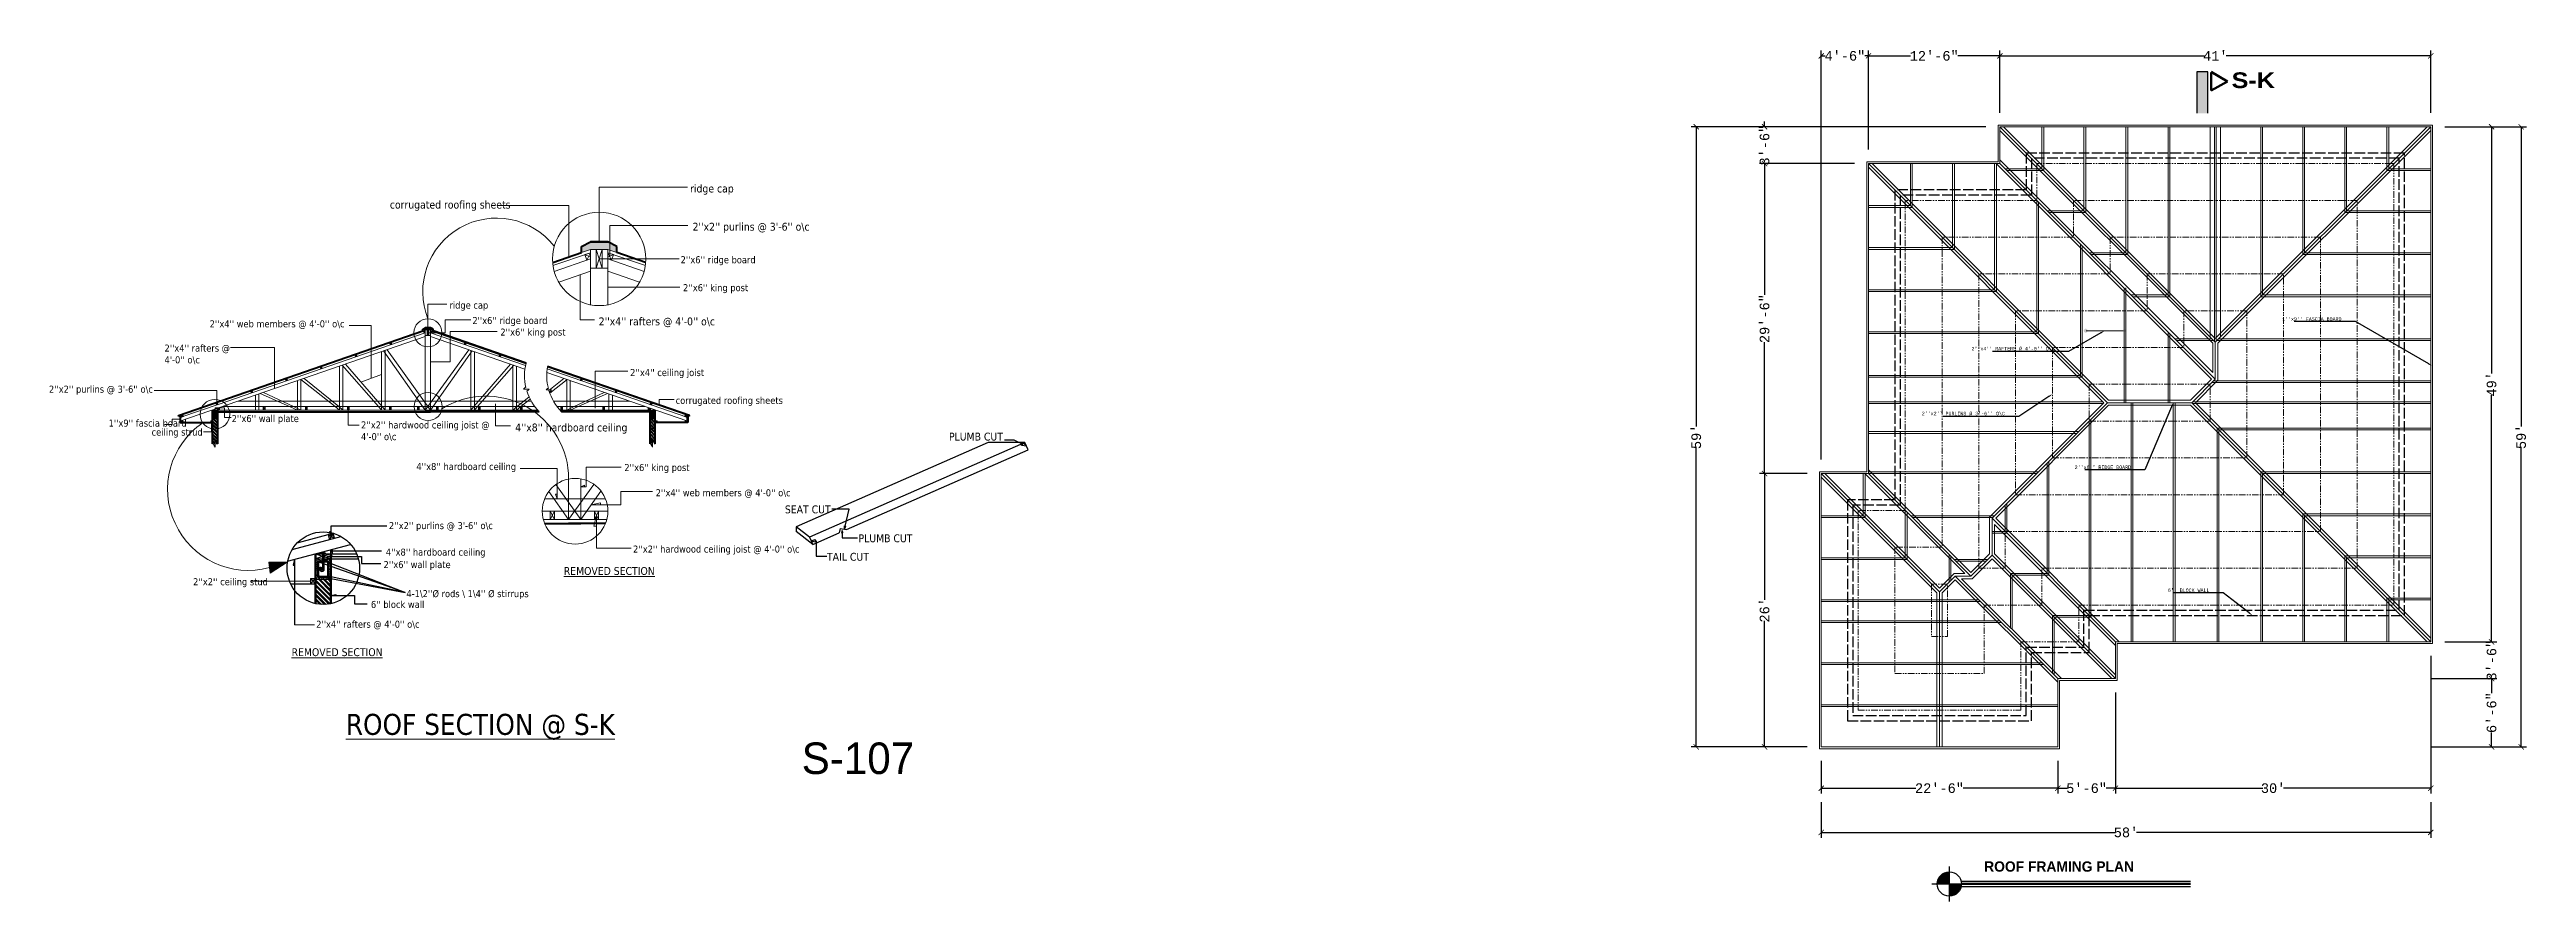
# Model space of a CAD drawing. Header units: inches. Extents: x 8351 to 42256, y 21052 to 33437.
# Drawn here: x 20090 to 22919, y 23666 to 24639 of the extents above; entities that cross this region are included whole.
import ezdxf
from ezdxf import colors
from ezdxf.entities.mleader import LeaderData, LeaderLine
from ezdxf.math import Vec2, Vec3

# ---------------------------------------------------------------- set-up
doc = ezdxf.new("R2010")
doc.units = ezdxf.units.IN
doc.header["$MEASUREMENT"] = 0
doc.linetypes.add('ACAD_ISO02W100', pattern=[15, 12, -3])
doc.linetypes.add('PHANTOM2', pattern=[1.25, 0.625, -0.125, 0.125, -0.125, 0.125, -0.125])
for name, color, linetype in [('2', 42, 'Continuous'), ('A-ANNO-WALL', 7, 'Continuous'), ('A-CLUM-DIM', 250, 'Continuous')]:
    doc.layers.add(name, color=color, linetype=linetype)
for name, color, linetype, lineweight in [('A-DIM', 7, 'Continuous', 25), ('A-PURLINS', 17, 'PHANTOM2', 9), ('A-RAFTERS', 8, 'Continuous', 9), ('A-ROOF-PATT', 7, 'Continuous', 9), ('A-TEXT', 7, 'Continuous', 25)]:
    doc.layers.add(name, color=color, linetype=linetype, lineweight=lineweight)
doc.styles.add('Dr Joe DSc DD', font='tahoma.ttf')
doc.styles.add('GENERATED_STYLE_2', font='')
doc.styles.get("Standard").update_dxf_attribs({"font": 'consolab.ttf', "height": 11})
doc.styles.add('Tahoma', font='tahoma.ttf')
doc.styles.get('GENERATED_STYLE_2').set_extended_font_data('Papyrus', bold=True)
doc.dimstyles.get("Standard").update_dxf_attribs({"dimtxt": 11, "dimasz": 6, "dimexe": 6, "dimexo": 16, "dimgap": 0.09, "dimtad": 0, "dimdec": 0, "dimzin": 0, "dimdsep": 46, "dimlunit": 4, "dimtxsty": 'Standard', "dimblk": 'ARCHTICK', "dimcen": 0.09, "dimclrd": 256, "dimclre": 256, "dimclrt": 256, "dimadec": 0, "dimazin": 0, "dimtfac": 1, "dimtdec": 0, "dimtix": 1, "dimtofl": 0, "dimtmove": 0, "dimatfit": 2, "dimldrblk": 'ARCHTICK', "dimfxl": 1, "dimtolj": 1, "dimtzin": 0, "dimlwd": -1, "dimlwe": -1, "dimarcsym": 0})

msp = doc.modelspace()

# ---------------------------------------------------------------- texts
at = {"lineweight": 0, "attachment_point": 1, "style": 'Tahoma'}
for s, width, insert, char_height in [('ridge cap', 81.295, (20821.7, 24484.4), 9), ("2''x2'' purlins @ 3'-6'' o\\\\c", 153.296, (20824.5, 24440.8), 9), ("2''x6'' ridge board ", 173.784, (20810.8, 24402.6), 8), ("2''x6'' king post", 166.413, (20813.6, 24370.7), 8), ("2''x4'' web members @ 4'-0'' o\\\\c", 169.162, (20273, 24329.4), 8), ('ridge cap', 51.223, (20546.9, 24350.7), 8), ("2''x6'' ridge board ", 127.057, (20573.1, 24333.2), 8), ("2''x4'' rafters @ 4'-0'' o\\\\c", 156.663, (20717.3, 24332.7), 9), ("2''x4'' rafters @ 4'-0'' o\\\\c", 79.855, (20221.5, 24301.7), 8), ("2''x6'' king post", 92.278, (20605, 24320), 8), ("2''x4'' ceiling joist", 84.472, (20753.2, 24273.8), 8), ("2''x2'' purlins @ 3'-6'' o\\\\c", 153.296, (20089.5, 24254.8), 8), ('corrugated roofing sheets', 156.765, (20805.2, 24242), 8), ("1''x9'' fascia board ", 86.497, (20157.7, 24216.1), 8), ("2''x6'' wall plate", 91.697, (20298.2, 24221.3), 8), ("2''x2'' hardwood ceiling joist @ 4'-0'' o\\\\c", 169.198, (20445.9, 24214), 8), ('ceiling strud', 112.308, (20206.7, 24205.8), 8), (" 4''x8'' hardboard ceiling ", 181.814, (20618.6, 24211.6), 9), ('PLUMB CUT ', 72.973, (21117.3, 24201.2), 9), (" 4''x8'' hardboard ceiling ", 119.748, (20506.1, 24166.5), 8), ("2''x6'' king post", 105.636, (20746.6, 24165.4), 8), ("2''x4'' web members @ 4'-0'' o\\\\c", 161.994, (20782.4, 24136.6), 8), ("2''x2'' purlins @ 3'-6'' o\\\\c", 168.308, (20477.7, 24099.1), 8), ('SEAT CUT ', 78.025, (20929.9, 24118.1), 9), ("2''x2'' hardwood ceiling joist @ 4'-0'' o\\\\c", 194.178, (20756.5, 24072.3), 8), ('PLUMB CUT ', 94.342, (21014, 24085.1), 9), ("2''x6'' wall plate ", 132.502, (20471.6, 24054.6), 8), (" 4''x8'' hardboard ceiling ", 119.748, (20471.2, 24068.8), 8), ('TAIL CUT', 70.31, (20978, 24064), 9), ("2''x2'' ceiling stud", 112.308, (20254.1, 24035), 8), ("4-1\\\\2''%%C rods \\\\ 1\\\\4'' %%C stirrups", 179.108, (20497.7, 24021.4), 8), ("2''x4'' rafters @ 4'-0'' o\\\\c", 125.726, (20394.7, 23986.5), 8), ("6'' block wall", 78.573, (20457.2, 24009.1), 8), ('{\\LROOF SECTION @ S-K}', 566.826, (20428.5, 23880.2), 24)]:
    msp.add_mtext_dynamic_manual_height_columns(s, width=width, gutter_width=1, heights=[0], dxfattribs=dict(at, insert=insert, char_height=char_height))
at = {"lineweight": 0, "char_height": 9, "attachment_point": 1}
for s, width, insert in [('{\\fTahoma|b0|i0|c0|p34;corrugated roofing sheets}', 231.125, (20478.8, 24466)), ('{\\fTahoma|b0|i0|c0|p34;\\LREMOVED SECTION}', 160.542, (20677.4, 24047.8)), ('{\\fTahoma|b0|i0|c0|p34;\\LREMOVED SECTION}', 160.542, (20366.6, 23955.1))]:
    msp.add_mtext_dynamic_manual_height_columns(s, width=width, gutter_width=1, heights=[0], dxfattribs=dict(at, insert=insert))
at = {"layer": '2', "color": 7, "insert": (20949.1, 23847.5), "char_height": 36, "attachment_point": 1, "style": 'Dr Joe DSc DD'}
msp.add_mtext_dynamic_manual_height_columns('{\\fAlgerian|b0|i0|c0|p82;S-107}', width=197.673, gutter_width=1, heights=[0], dxfattribs=at)
at = {"layer": 'A-CLUM-DIM', "insert": (22582, 24612.5), "char_height": 18, "attachment_point": 1}
msp.add_mtext_dynamic_manual_height_columns('{\\fArial Black|b0|i0|c0|p34;\\C7;S-K}', width=83.78, gutter_width=60, heights=[0], dxfattribs=at)
at = {"layer": 'A-DIM'}
for s, p in [('3\'-6"', (22884.3, 23918.1)), ('6\'-6"', (22884.3, 23858.3))]:
    msp.add_text(s, height=11, rotation=90, dxfattribs=at).set_placement(p)
at = {"layer": 'A-DIM', "char_height": 11, "attachment_point": 5, "rotation": 90}
for s, insert in [("\\A1;49'", (22878.9, 24256.4)), ("\\A1;59'", (22912.7, 24196.4))]:
    msp.add_mtext(s, dxfattribs=dict(at, insert=insert))
at = {"layer": 'A-DIM', "char_height": 11, "attachment_point": 5}
for s, insert in [("\\A1;30'", (22629.4, 23795.3)), ("\\A1;58'", (22461.4, 23744.8))]:
    msp.add_mtext(s, dxfattribs=dict(at, insert=insert))
at = {"layer": 'A-TEXT', "color": 7, "linetype": 'Continuous', "lineweight": 13, "insert": (22385, 23711.8), "char_height": 11.811, "attachment_point": 2, "style": 'GENERATED_STYLE_2'}
msp.add_mtext_dynamic_manual_height_columns('ROOF FRAMING PLAN', width=300.592, gutter_width=90, heights=[0], dxfattribs=at)

# ---------------------------------------------------------------- blocks, each defined once
blk = doc.blocks.new('_ArchTick')
at = {"color": 0, "linetype": 'ByBlock', "const_width": 0.15}
blk.add_lwpolyline([(-0.5, -0.5), (0.5, 0.5)], dxfattribs=at)
blk = doc.blocks.new('*D702')
at = {"layer": 'A-DIM', "transparency": 16777216}
for p, q in [((22113.4, 23826.4), (22113.4, 23789.3)), ((22383.4, 23826.4), (22383.4, 23789.3)), ((22113.4, 23795.3), (22221.4, 23795.3)), ((22383.4, 23795.3), (22275.5, 23795.3))]:
    blk.add_line(p, q, dxfattribs=at)
at = {"layer": 'Defpoints', "color": 0, "transparency": 16777216}
for p in [(22113.4, 23842.4), (22383.4, 23842.4), (22383.4, 23795.3)]:
    blk.add_point(p, dxfattribs=at)
at = {"layer": 'A-DIM', "transparency": 16777216, "xscale": 6, "yscale": 6, "zscale": 6, "rotation": 180}
blk.add_blockref('_ArchTick', (22113.4, 23795.3), dxfattribs=at)
at = {"layer": 'A-DIM', "transparency": 16777216, "xscale": 6, "yscale": 6, "zscale": 6}
blk.add_blockref('_ArchTick', (22383.4, 23795.3), dxfattribs=at)
at = {"layer": 'A-DIM', "transparency": 16777216, "insert": (22248.4, 23795.3), "char_height": 11, "attachment_point": 5}
blk.add_mtext('\\A1;22\'-6"', dxfattribs=at)
blk = doc.blocks.new('*D703')
at = {"layer": 'A-DIM', "transparency": 16777216}
for p, q in [((22449.4, 23904.4), (22449.4, 23789.3)), ((22383.4, 23826.4), (22383.4, 23789.3)), ((22383.4, 23795.3), (22394.2, 23795.3)), ((22449.4, 23795.3), (22438.6, 23795.3))]:
    blk.add_line(p, q, dxfattribs=at)
at = {"layer": 'Defpoints', "color": 0, "transparency": 16777216}
for p in [(22449.4, 23920.4), (22383.4, 23842.4), (22449.4, 23795.3)]:
    blk.add_point(p, dxfattribs=at)
at = {"layer": 'A-DIM', "transparency": 16777216, "xscale": 6, "yscale": 6, "zscale": 6, "rotation": 180}
blk.add_blockref('_ArchTick', (22383.4, 23795.3), dxfattribs=at)
at = {"layer": 'A-DIM', "transparency": 16777216, "xscale": 6, "yscale": 6, "zscale": 6}
blk.add_blockref('_ArchTick', (22449.4, 23795.3), dxfattribs=at)
at = {"layer": 'A-DIM', "transparency": 16777216, "insert": (22416.4, 23795.3), "char_height": 11, "attachment_point": 5}
blk.add_mtext('\\A1;5\'-6"', dxfattribs=at)
blk = doc.blocks.new('*D706')
at = {"layer": 'A-DIM', "transparency": 16777216}
for p, q in [((22317.4, 24566.4), (22317.4, 24637.3)), ((22809.4, 24566.4), (22809.4, 24637.3)), ((22317.4, 24631.3), (22551.1, 24631.3)), ((22809.4, 24631.3), (22575.8, 24631.3))]:
    blk.add_line(p, q, dxfattribs=at)
at = {"layer": 'Defpoints', "color": 0, "transparency": 16777216}
for p in [(22317.4, 24631.3), (22317.4, 24550.4), (22809.4, 24550.4)]:
    blk.add_point(p, dxfattribs=at)
at = {"layer": 'A-DIM', "transparency": 16777216, "xscale": 6, "yscale": 6, "zscale": 6, "rotation": 180}
blk.add_blockref('_ArchTick', (22317.4, 24631.3), dxfattribs=at)
at = {"layer": 'A-DIM', "transparency": 16777216, "xscale": 6, "yscale": 6, "zscale": 6}
blk.add_blockref('_ArchTick', (22809.4, 24631.3), dxfattribs=at)
at = {"layer": 'A-DIM', "transparency": 16777216, "insert": (22563.4, 24631.3), "char_height": 11, "attachment_point": 5}
blk.add_mtext("\\A1;41'", dxfattribs=at)
blk = doc.blocks.new('*D707')
at = {"layer": 'A-DIM', "transparency": 16777216}
for p, q in [((22167.4, 24524.4), (22167.4, 24637.3)), ((22317.4, 24566.4), (22317.4, 24637.3)), ((22167.4, 24631.3), (22215.3, 24631.3)), ((22317.4, 24631.3), (22269.5, 24631.3))]:
    blk.add_line(p, q, dxfattribs=at)
at = {"layer": 'Defpoints', "color": 0, "transparency": 16777216}
for p in [(22167.4, 24631.3), (22317.4, 24550.4), (22167.4, 24508.4)]:
    blk.add_point(p, dxfattribs=at)
at = {"layer": 'A-DIM', "transparency": 16777216, "xscale": 6, "yscale": 6, "zscale": 6, "rotation": 180}
blk.add_blockref('_ArchTick', (22167.4, 24631.3), dxfattribs=at)
at = {"layer": 'A-DIM', "transparency": 16777216, "xscale": 6, "yscale": 6, "zscale": 6}
blk.add_blockref('_ArchTick', (22317.4, 24631.3), dxfattribs=at)
at = {"layer": 'A-DIM', "transparency": 16777216, "insert": (22242.4, 24631.3), "char_height": 11, "attachment_point": 5}
blk.add_mtext('\\A1;12\'-6"', dxfattribs=at)
blk = doc.blocks.new('*D708')
at = {"layer": 'A-DIM', "transparency": 16777216}
for p, q in [((22113.4, 24170.4), (22113.4, 24637.3)), ((22167.4, 24524.4), (22167.4, 24637.3)), ((22113.4, 24631.3), (22117.7, 24631.3)), ((22167.4, 24631.3), (22163.1, 24631.3))]:
    blk.add_line(p, q, dxfattribs=at)
at = {"layer": 'Defpoints', "color": 0, "transparency": 16777216}
for p in [(22113.4, 24631.3), (22167.4, 24508.4), (22113.4, 24154.4)]:
    blk.add_point(p, dxfattribs=at)
at = {"layer": 'A-DIM', "transparency": 16777216, "xscale": 6, "yscale": 6, "zscale": 6, "rotation": 180}
blk.add_blockref('_ArchTick', (22113.4, 24631.3), dxfattribs=at)
at = {"layer": 'A-DIM', "transparency": 16777216, "xscale": 6, "yscale": 6, "zscale": 6}
blk.add_blockref('_ArchTick', (22167.4, 24631.3), dxfattribs=at)
at = {"layer": 'A-DIM', "transparency": 16777216, "insert": (22140.4, 24631.3), "char_height": 11, "attachment_point": 5}
blk.add_mtext('\\A1;4\'-6"', dxfattribs=at)
blk = doc.blocks.new('*D713')
at = {"layer": 'A-DIM', "transparency": 16777216}
for p, q in [((22301.4, 24550.4), (21964.7, 24550.4)), ((21970.7, 24550.4), (21970.7, 24208.3)), ((21970.7, 23842.4), (21970.7, 24184.6)), ((22097.4, 23842.4), (21964.7, 23842.4))]:
    blk.add_line(p, q, dxfattribs=at)
at = {"layer": 'Defpoints', "color": 0, "transparency": 16777216}
for p in [(21970.7, 24550.4), (22317.4, 24550.4), (22113.4, 23842.4)]:
    blk.add_point(p, dxfattribs=at)
at = {"layer": 'A-DIM', "transparency": 16777216, "xscale": 6, "yscale": 6, "zscale": 6}
for p, rotation in [((21970.7, 24550.4), 90), ((21970.7, 23842.4), 270)]:
    blk.add_blockref('_ArchTick', p, dxfattribs=dict(at, rotation=rotation))
at = {"layer": 'A-DIM', "transparency": 16777216, "insert": (21970.7, 24196.4), "char_height": 11, "attachment_point": 5, "rotation": 90}
blk.add_mtext("\\A1;59'", dxfattribs=at)
blk = doc.blocks.new('*D714')
at = {"layer": 'A-DIM', "transparency": 16777216}
for p, q in [((22097.4, 24154.4), (22042.7, 24154.4)), ((22048.7, 24154.4), (22048.7, 24010.4)), ((22048.7, 23842.4), (22048.7, 23986.4)), ((22097.4, 23842.4), (22042.7, 23842.4))]:
    blk.add_line(p, q, dxfattribs=at)
at = {"layer": 'Defpoints', "color": 0, "transparency": 16777216}
for p in [(22048.7, 24154.4), (22113.4, 24154.4), (22113.4, 23842.4)]:
    blk.add_point(p, dxfattribs=at)
at = {"layer": 'A-DIM', "transparency": 16777216, "xscale": 6, "yscale": 6, "zscale": 6}
for p, rotation in [((22048.7, 24154.4), 90), ((22048.7, 23842.4), 270)]:
    blk.add_blockref('_ArchTick', p, dxfattribs=dict(at, rotation=rotation))
at = {"layer": 'A-DIM', "transparency": 16777216, "insert": (22048.7, 23998.4), "char_height": 11, "attachment_point": 5, "rotation": 90}
blk.add_mtext("\\A1;26'", dxfattribs=at)
blk = doc.blocks.new('*D715')
at = {"layer": 'A-DIM', "transparency": 16777216}
for p, q in [((22151.4, 24508.4), (22042.7, 24508.4)), ((22048.7, 24508.4), (22048.7, 24358.5)), ((22048.7, 24154.4), (22048.7, 24304.4)), ((22097.4, 24154.4), (22042.7, 24154.4))]:
    blk.add_line(p, q, dxfattribs=at)
at = {"layer": 'Defpoints', "color": 0, "transparency": 16777216}
for p in [(22048.7, 24508.4), (22167.4, 24508.4), (22113.4, 24154.4)]:
    blk.add_point(p, dxfattribs=at)
at = {"layer": 'A-DIM', "transparency": 16777216, "xscale": 6, "yscale": 6, "zscale": 6}
for p, rotation in [((22048.7, 24508.4), 90), ((22048.7, 24154.4), 270)]:
    blk.add_blockref('_ArchTick', p, dxfattribs=dict(at, rotation=rotation))
at = {"layer": 'A-DIM', "transparency": 16777216, "insert": (22048.7, 24331.4), "char_height": 11, "attachment_point": 5, "rotation": 90}
blk.add_mtext('\\A1;29\'-6"', dxfattribs=at)
blk = doc.blocks.new('*D716')
at = {"layer": 'A-DIM', "transparency": 16777216}
for p, q in [((22048.7, 24550.4), (22048.7, 24556.4)), ((22301.4, 24550.4), (22042.7, 24550.4)), ((22151.4, 24508.4), (22042.7, 24508.4)), ((22048.7, 24508.4), (22048.7, 24502.4))]:
    blk.add_line(p, q, dxfattribs=at)
at = {"layer": 'Defpoints', "color": 0, "transparency": 16777216}
for p in [(22048.7, 24550.4), (22317.4, 24550.4), (22167.4, 24508.4)]:
    blk.add_point(p, dxfattribs=at)
at = {"layer": 'A-DIM', "transparency": 16777216, "xscale": 6, "yscale": 6, "zscale": 6}
for p, rotation in [((22048.7, 24550.4), 270), ((22048.7, 24508.4), 90)]:
    blk.add_blockref('_ArchTick', p, dxfattribs=dict(at, rotation=rotation))
at = {"layer": 'A-DIM', "transparency": 16777216, "insert": (22048.7, 24529.4), "char_height": 11, "attachment_point": 5, "rotation": 90}
blk.add_mtext('\\A1;3\'-6"', dxfattribs=at)

# ---------------------------------------------------------------- dimensions: what is measured, and where the dimension line sits
at = {"layer": 'A-DIM'}
for base, p1, p2, picture, middle in [((22113.4, 24631.3), (22167.4, 24508.4), (22113.4, 24154.4), '*D708', (22140.4, 24631.3)), ((22167.4, 24631.3), (22317.4, 24550.4), (22167.4, 24508.4), '*D707', (22242.4, 24631.3)), ((22449.4, 23795.3), (22383.4, 23842.4), (22449.4, 23920.4), '*D703', (22416.4, 23795.3))]:
    dim = msp.add_linear_dim(base=base, p1=p1, p2=p2, dimstyle='Standard', override={"dimtmove": 1}, dxfattribs=at)
    dim.commit()
    dim.dimension.update_dxf_attribs({"geometry": picture, "text_midpoint": middle})
for base, p1, p2, picture, middle in [((22317.4, 24631.3), (22809.4, 24550.4), (22317.4, 24550.4), '*D706', (22563.4, 24631.3)), ((22383.4, 23795.3), (22113.4, 23842.4), (22383.4, 23842.4), '*D702', (22248.4, 23795.3))]:
    dim = msp.add_linear_dim(base=base, p1=p1, p2=p2, dimstyle='Standard', dxfattribs=at)
    dim.commit()
    dim.dimension.update_dxf_attribs({"geometry": picture, "text_midpoint": middle})
for base, p2, picture, middle in [((21970.7, 24550.4), (22317.4, 24550.4), '*D713', (21970.7, 24196.4)), ((22048.7, 24154.4), (22113.4, 24154.4), '*D714', (22048.7, 23998.4))]:
    dim = msp.add_linear_dim(base=base, p1=(22113.4, 23842.4), p2=p2, angle=90, dimstyle='Standard', dxfattribs=at)
    dim.commit()
    dim.dimension.update_dxf_attribs({"geometry": picture, "text_midpoint": middle})
for base, p1, p2, picture, middle in [((22048.7, 24550.4), (22167.4, 24508.4), (22317.4, 24550.4), '*D716', (22048.7, 24529.4)), ((22048.7, 24508.4), (22113.4, 24154.4), (22167.4, 24508.4), '*D715', (22048.7, 24331.4))]:
    dim = msp.add_linear_dim(base=base, p1=p1, p2=p2, angle=90, dimstyle='Standard', override={"dimtmove": 1}, dxfattribs=at)
    dim.commit()
    dim.dimension.update_dxf_attribs({"geometry": picture, "text_midpoint": middle})

# ---------------------------------------------------------------- hatches: boundary and pattern name
at = {"lineweight": 0}
h = msp.add_hatch(color=256, dxfattribs=at)
h.dxf.hatch_style = 1
h.set_gradient(color1=(255, 255, 255), one_color=1, tint=1)
h.paths.add_polyline_path([(20727.9, 24410.1), (20737.9, 24406.7), (20737.9, 24413.7), (20727.9, 24418.9), (20707.8, 24418.9), (20697.8, 24413.7), (20697.8, 24406.7), (20707.8, 24410.1)])
h = msp.add_hatch(color=256, dxfattribs=at)
h.dxf.hatch_style = 1
h.set_gradient(color1=(255, 255, 255), one_color=1, tint=1)
h.paths.add_polyline_path([(20525.3, 24318.4), (20528.3, 24317.3), (20528.3, 24319.5), (20525.3, 24321), (20519.3, 24321), (20516.3, 24319.5), (20516.3, 24317.3), (20519.3, 24318.4)])
h = msp.add_hatch(color=256, dxfattribs=at)
h.dxf.hatch_style = 1
h.set_gradient(color1=(255, 255, 255), one_color=1, tint=1)
h.paths.add_polyline_path([(20282.3, 24225), (20276.3, 24225), (20276.3, 24217), (20282.3, 24217)])
h = msp.add_hatch()
h.set_pattern_fill('ANSI32', color=256, scale=7, angle=90)
h.set_pattern_definition([(135, (-38536.2522, 24349.3872), (-1.8561553, -1.8561553), []), (135, (-38536.2522, 24350.6247), (-1.8561553, -1.8561553), [])])
edge = h.paths.add_edge_path()
edge.add_line((20282.3, 24217), (20276.3, 24217))
edge.add_line((20276.3, 24217), (20276.3, 24188.6))
edge.add_line((20276.3, 24188.6), (20278, 24188.6))
edge.add_spline(control_points=[(20278, 24188.6), (20276.7, 24188.5), (20278, 24186.5), (20279.3, 24184.6)], knot_values=[0, 0, 0, 0, 4.219107, 4.219107, 4.219107, 4.219107], degree=3, periodic=0)
edge.add_line((20279.3, 24184.6), (20279.3, 24192.6))
edge.add_spline(control_points=[(20279.3, 24192.6), (20280.5, 24190.6), (20281.7, 24188.7), (20280.5, 24188.6)], knot_values=[0, 0, 0, 0, 4.161736, 4.161736, 4.161736, 4.161736], degree=3, periodic=0)
edge.add_line((20280.6, 24188.6), (20282.3, 24188.6))
edge.add_line((20282.3, 24188.6), (20282.3, 24217))
h = msp.add_hatch(color=256, dxfattribs=at)
h.dxf.hatch_style = 1
h.set_gradient(color1=(255, 255, 255), one_color=1, tint=1, name='SPHERICAL')
h.paths.add_polyline_path([(20781.9, 24225), (20775.9, 24225), (20775.9, 24217), (20781.9, 24217)])
h = msp.add_hatch()
h.set_pattern_fill('ANSI32', color=256, scale=7, angle=90)
h.set_pattern_definition([(135, (-38522.6682, 24349.3872), (-1.8561553, -1.8561553), []), (135, (-38522.6682, 24350.6247), (-1.8561553, -1.8561553), [])])
edge = h.paths.add_edge_path()
edge.add_line((20781.9, 24217), (20775.9, 24217))
edge.add_line((20775.9, 24217), (20775.9, 24188.6))
edge.add_line((20775.9, 24188.6), (20777.6, 24188.6))
edge.add_spline(control_points=[(20777.6, 24188.6), (20776.5, 24188.4), (20777.7, 24186.5), (20778.9, 24184.6)], knot_values=[0, 0, 0, 0, 4.204315, 4.204315, 4.204315, 4.204315], degree=3, periodic=0)
edge.add_line((20778.9, 24184.6), (20778.9, 24192.6))
edge.add_spline(control_points=[(20778.9, 24192.6), (20780.3, 24190.7), (20781.7, 24188.8), (20780.8, 24188.6)], knot_values=[0, 0, 0, 0, 3.767658, 3.767658, 3.767658, 3.767658], degree=3, periodic=0)
edge.add_line((20780.9, 24188.6), (20781.9, 24188.6))
edge.add_line((20781.9, 24188.6), (20781.9, 24217))
h = msp.add_hatch(color=256, dxfattribs=at)
h.dxf.hatch_style = 1
h.set_gradient(color1=(255, 255, 255), one_color=1, tint=1)
h.paths.add_polyline_path([(20340.5, 24053.3), (20342, 24040.9), (20361.7, 24053.3)])
h = msp.add_hatch()
h.set_pattern_fill('AR-CONC', color=0, scale=0.291142, angle=240)
h.set_pattern_definition([(290, (-80913.8484, -30194.3201), (-1.202342386, -1.71712288), [0.218356248, -2.401918726]), (235, (-80913.8484, -30194.3201), (2.098529208, -0.745130177), [0.174685, -1.92153498]), (340.4514445, (-80913.9486, -30194.4632), (0.896186805, -2.46225304), [0.185574255, -2.04131681]), (286.1842, (-80913.344, -30194.6113), (-1.970925905, -2.44995263), [0.32753437, -3.60287809]), (336.6356355, (-80913.5083, -30194.8154), (1.095509255, -3.77465251), [0.27836154, -3.06197694]), (231.184164, (-80913.344, -30194.6113), (1.095509255, -3.77465251), [0.2620275, -2.88230247]), (261, (-80913.6157, -30194.7906), (-1.884070037, -0.918922356), [0.218356248, -2.401918726]), (206, (-80913.6157, -30194.7906), (1.474168723, -1.669092686), [0.174685, -1.92153498]), (311.4514447, (-80913.7727, -30194.8672), (-0.409901308, -2.58801502), [0.18557425, -2.04131681]), (277.5, (-80913.8484, -30194.32014), (0.821644301, -0.5152557345), [0, -1.898243648, 0, -1.950649147, 0, -1.928813523]), (247.5, (-80913.8484, -30194.3201), (0.611501703, -1.237441621), [0, -1.112161156, 0, -1.854572398, 0, -0.735132701]), (207.5, (-80913.52375, -30193.7579), (-0.83395873, -1.313125634), [0, -0.72785416, 0, -2.270904978, 0, -3.01331622]), (197.5, (-80913.3782, -30193.5057), (-0.596548183, -1.616146384), [0, -0.946210407, 0, -1.508113818, 0, -2.139891229])])
h.paths.add_polyline_path([(20411.5, 24057.1), (20403.5, 24057.1), (20403.5, 24054.2), (20408.5, 24054.2), (20408.5, 24036.7), (20396.9, 24036.7), (20396.9, 24054.2), (20402, 24054.2), (20402, 24057.1), (20394, 24057.1), (20394, 24033.8), (20411.5, 24033.8)])
h = msp.add_hatch(color=0)
h.dxf.hatch_style = 1
h.set_gradient(color1=(255, 255, 255), tint=1)
h.paths.add_polyline_path([(20397, 24053.5, 1), (20398.1, 24053.5, 1)])
h.paths.add_polyline_path([(20407.4, 24053.5, 1), (20408.5, 24053.5, 1)])
h.paths.add_polyline_path([(20407.3, 24037.3, 1), (20408.5, 24037.3, 1)])
h.paths.add_polyline_path([(20398.1, 24037.4, 1), (20397, 24037.4, 1)])
h = msp.add_hatch(color=0)
h.dxf.hatch_style = 1
h.set_gradient(color1=(255, 255, 255), tint=1)
h.paths.add_polyline_path([(20417.1, 24016.3), (20411.5, 24015.4), (20417.1, 24015.4)])
h.paths.add_polyline_path([(20411.5, 24053.8), (20407, 24053), (20411.5, 24053)])
h.paths.add_polyline_path([(20412.6, 24054), (20411.5, 24053.8), (20411.5, 24053), (20412.6, 24053)])
h = msp.add_hatch()
h.set_pattern_fill('ANSI32', color=256, scale=10.189958, angle=90)
h.set_pattern_definition([(135, (-80913.8484, -30194.32), (-2.70202071, -2.70202071), []), (135, (-80913.8484, -30192.5188), (-2.70202071, -2.70202071), [])])
h.paths.add_polyline_path([(20394, 24006, 0.106559), (20411.5, 24005.9), (20411.5, 24033.8), (20394, 24033.8), (20394, 24028.7)])
at = {"lineweight": -2, "transparency": 33554544}
h = msp.add_hatch(color=7, dxfattribs=at)
h.paths.add_polyline_path([(22259.7, 23699.9, 0.414214), (22245.8, 23686), (22259.7, 23686)])
h.paths.add_polyline_path([(22273.6, 23686), (22259.7, 23686), (22259.7, 23672, 0.414214)])
at = {"layer": 'A-ANNO-WALL'}
h = msp.add_hatch(color=7, dxfattribs=at)
h.dxf.hatch_style = 1
h.set_gradient(color1=(255, 255, 255), tint=1, name='SPHERICAL')
h.paths.add_polyline_path([(20411.9, 24085.8), (20411.1, 24085.6), (20411.9, 24082.8)])
h.paths.add_polyline_path([(20410.7, 24087.2), (20411.1, 24085.6), (20411.9, 24085.8), (20411.9, 24086.9, 0.007582)])
h.paths.add_polyline_path([(20411.9, 24088.2), (20410.4, 24088.2), (20410.7, 24087.2, -0.007582), (20411.9, 24086.9)])
h = msp.add_hatch(color=7, dxfattribs=at)
h.dxf.hatch_style = 1
h.set_gradient(color1=(255, 255, 255), tint=1, name='SPHERICAL')
h.paths.add_polyline_path([(20369.9, 24056.4), (20368.4, 24049.9), (20369.9, 24049.9)])
at = {"layer": 'A-CLUM-DIM'}
h = msp.add_hatch(color=7, dxfattribs=at)
h.dxf.hatch_style = 1
h.paths.add_polyline_path([(22555, 24613), (22542.3, 24613), (22542.3, 24565.9), (22555, 24565.9)])
h.paths.add_polyline_path([(22168.3, 24215.8), (22168.3, 24256.4), (22147.7, 24256.4), (22147.7, 24215.8)], flags=9)
h.paths.add_polyline_path([(22168.3, 24514), (22168.3, 24546.8), (22147.7, 24546.8), (22147.7, 24514)], flags=9)
h.paths.add_polyline_path([(22150.3, 24215.6), (22150.3, 24256.2), (22129.7, 24256.2), (22129.7, 24215.6)], flags=9)
h.paths.add_polyline_path([(22424.7, 23810.5), (22702, 23810.5), (22702, 23847.6), (22424.7, 23847.6)], flags=9)
at = {"layer": 'A-ROOF-PATT'}
h = msp.add_hatch(color=256, dxfattribs=at)
h.set_gradient(color1=(255, 255, 255), tint=1)
edge = h.paths.add_edge_path()
edge.add_arc((22459.4, 24317.6), 1.59, 0, 360)
edge = h.paths.add_edge_path()
edge.add_arc((22415.4, 24317.6), 2.25, 0, 360)

# ---------------------------------------------------------------- linework, layer by layer
at = {"lineweight": 0}
for p, q in [((20717.9, 24418.9), (20717.9, 24481.4)), ((20717.9, 24481.4), (20818.6, 24481.4)), ((20683.2, 24460.4), (20605.9, 24460.4)), ((20683.2, 24401.6), (20683.2, 24460.4)), ((20729.9, 24402.4), (20729.9, 24437.8)), ((20729.9, 24437.8), (20818.9, 24437.8)), ((20665.1, 24391.9), (20707.8, 24406.6)), ((20666.5, 24385.3), (20707.8, 24399.5)), ((20671.7, 24372.9), (20707.8, 24385.4)), ((20697.8, 24406.7), (20707.8, 24410.1)), ((20701.5, 24404.4), (20707.8, 24406.6)), ((20703.7, 24398.1), (20701.5, 24404.4)), ((20701.5, 24404.4), (20707.8, 24401.4)), ((20707.8, 24406.6), (20703.7, 24398.1)), ((20707.8, 24399.5), (20703.7, 24398.1)), ((20707.8, 24347.2), (20707.8, 24410.1)), ((20707.8, 24347.2), (20707.8, 24410.1)), ((20707.8, 24410.1), (20727.9, 24410.1)), ((20707.8, 24388.9), (20727.9, 24388.9)), ((20727.9, 24388.9), (20707.8, 24388.9)), ((20714.5, 24388.9), (20714.5, 24410.1)), ((20714.5, 24410.1), (20721.2, 24388.9)), ((20714.5, 24388.9), (20721.2, 24410.1)), ((20717.9, 24399.5), (20809.1, 24399.5)), ((20721.2, 24388.9), (20721.2, 24410.1)), ((20727.9, 24347.2), (20727.9, 24410.1)), ((20727.9, 24347.2), (20727.9, 24410.1)), ((20737.9, 24406.7), (20727.9, 24410.1)), ((20770.6, 24391.9), (20727.9, 24406.6)), ((20734.2, 24404.4), (20727.9, 24406.6)), ((20727.9, 24406.6), (20732, 24398.1)), ((20734.2, 24404.4), (20727.9, 24401.4)), ((20769.2, 24385.3), (20727.9, 24399.5)), ((20727.9, 24399.5), (20732, 24398.1)), ((20764, 24372.9), (20727.9, 24385.4)), ((20732, 24398.1), (20734.2, 24404.4)), ((20696, 24381.3), (20696, 24365.7)), ((20696, 24365.7), (20696, 24329.9)), ((20727.9, 24367.2), (20810, 24367.2)), ((20522.3, 24321), (20522.3, 24347.7)), ((20522.3, 24347.7), (20543.8, 24347.7)), ((20541.8, 24315.2), (20541.8, 24330.1)), ((20541.8, 24330.1), (20571.4, 24330.1)), ((20696, 24329.9), (20712.5, 24329.9)), ((20239.3, 24220.6), (20519.3, 24317.3)), ((20240.3, 24214.6), (20519.3, 24311)), ((20282.6, 24233.4), (20519.3, 24315.2)), ((20347.1, 24298.3), (20297, 24298.3)), ((20347.1, 24251.5), (20347.1, 24298.3)), ((20457.6, 24323.5), (20432.5, 24323.5)), ((20457.6, 24263.2), (20457.6, 24323.5)), ((20478.6, 24303.2), (20480.5, 24303.9)), ((20479.3, 24301.4), (20478.6, 24303.2)), ((20478.6, 24303.2), (20481.2, 24302)), ((20480.5, 24303.9), (20479.3, 24301.4)), ((20481.2, 24302), (20479.3, 24301.4)), ((20480.5, 24303.9), (20481.2, 24302)), ((20516.3, 24317.3), (20519.3, 24318.4)), ((20517.4, 24316.7), (20519.3, 24317.3)), ((20518.1, 24314.8), (20517.4, 24316.7)), ((20517.4, 24316.7), (20519.3, 24315.7)), ((20519.3, 24317.3), (20518.1, 24314.8)), ((20519.3, 24315.2), (20518.1, 24314.8)), ((20519.3, 24227), (20519.3, 24318.4)), ((20519.3, 24227), (20519.3, 24318.4)), ((20519.3, 24318.4), (20525.3, 24318.4)), ((20519.3, 24312), (20525.3, 24312)), ((20525.3, 24312), (20519.3, 24312)), ((20521.3, 24312), (20521.3, 24318.4)), ((20521.3, 24318.4), (20523.3, 24312)), ((20521.3, 24312), (20523.3, 24318.4)), ((20522.3, 24315.2), (20541.8, 24315.2)), ((20523.3, 24312), (20523.3, 24318.4)), ((20525.3, 24227), (20525.3, 24318.4)), ((20525.3, 24227), (20525.3, 24318.4)), ((20528.3, 24317.3), (20525.3, 24318.4)), ((20634.1, 24279.7), (20525.3, 24317.3)), ((20527.2, 24316.7), (20525.3, 24317.3)), ((20525.3, 24317.3), (20526.6, 24314.8)), ((20527.2, 24316.7), (20525.3, 24315.7)), ((20633.7, 24277.8), (20525.3, 24315.2)), ((20525.3, 24315.2), (20526.6, 24314.8)), ((20633.1, 24273.7), (20525.3, 24311)), ((20526.6, 24314.8), (20527.2, 24316.7)), ((20547.6, 24282), (20547.6, 24316.6)), ((20547.6, 24316.6), (20601.5, 24316.6)), ((20564.2, 24303.9), (20563.5, 24302)), ((20566.1, 24303.2), (20563.5, 24302)), ((20563.5, 24302), (20565.4, 24301.4)), ((20566.1, 24303.2), (20564.2, 24303.9)), ((20564.2, 24303.9), (20565.4, 24301.4)), ((20565.4, 24301.4), (20566.1, 24303.2)), ((20399.2, 24275.8), (20401.1, 24276.5)), ((20399.8, 24273.9), (20399.2, 24275.8)), ((20399.2, 24275.8), (20401.7, 24274.6)), ((20401.1, 24276.5), (20399.8, 24273.9)), ((20401.7, 24274.6), (20399.8, 24273.9)), ((20401.1, 24276.5), (20401.7, 24274.6)), ((20421.3, 24231), (20421.3, 24277.1)), ((20424.2, 24278.1), (20465.8, 24231)), ((20425.3, 24231), (20425.3, 24278.5)), ((20428.1, 24279.5), (20469.9, 24231)), ((20438.9, 24289.5), (20440.8, 24290.2)), ((20439.5, 24287.6), (20438.9, 24289.5)), ((20438.9, 24289.5), (20441.4, 24288.3)), ((20440.8, 24290.2), (20439.5, 24287.6)), ((20441.4, 24288.3), (20439.5, 24287.6)), ((20440.8, 24290.2), (20441.4, 24288.3)), ((20469.3, 24231), (20469.3, 24293.7)), ((20471.7, 24294.5), (20519.3, 24227)), ((20473.3, 24231), (20473.3, 24295.1)), ((20475.8, 24295.9), (20525.3, 24227)), ((20568.9, 24295.9), (20519.3, 24227)), ((20572.9, 24294.5), (20525.3, 24227)), ((20525.3, 24282), (20547.6, 24282)), ((20571.3, 24231), (20571.3, 24295.1)), ((20616.5, 24279.5), (20574.8, 24231)), ((20575.3, 24231), (20575.3, 24293.7)), ((20620.5, 24278.1), (20578.9, 24231)), ((20603.9, 24290.2), (20603.2, 24288.3)), ((20605.8, 24289.5), (20603.2, 24288.3)), ((20603.2, 24288.3), (20605.1, 24287.6)), ((20605.8, 24289.5), (20603.9, 24290.2)), ((20603.9, 24290.2), (20605.1, 24287.6)), ((20605.1, 24287.6), (20605.8, 24289.5)), ((20619.3, 24231), (20619.3, 24278.5)), ((20623.3, 24231), (20623.3, 24277.1)), ((20817.9, 24214.6), (20658.1, 24269.8)), ((20658.4, 24273.9), (20659.1, 24275.8)), ((20817.9, 24218.8), (20658.4, 24273.9)), ((20818.9, 24220.6), (20658.7, 24275.9)), ((20659.1, 24275.8), (20658.7, 24275.9)), ((20659.1, 24275.8), (20658.7, 24275.6)), ((20713.1, 24229.1), (20713.1, 24271.2)), ((20713.1, 24271.2), (20750.7, 24271.2)), ((20281.3, 24249.3), (20209.8, 24249.3)), ((20281.3, 24234), (20281.3, 24249.3)), ((20319.8, 24248.4), (20321.7, 24249)), ((20320.4, 24246.5), (20319.8, 24248.4)), ((20319.8, 24248.4), (20322.3, 24247.1)), ((20321.7, 24249), (20320.4, 24246.5)), ((20322.3, 24247.1), (20320.4, 24246.5)), ((20321.7, 24249), (20322.3, 24247.1)), ((20325.3, 24227), (20325.3, 24243.9)), ((20329.3, 24227), (20329.3, 24245.3)), ((20330.7, 24245.8), (20364.3, 24231)), ((20334.5, 24247.1), (20368.8, 24231)), ((20359.5, 24262.1), (20361.4, 24262.7)), ((20360.1, 24260.2), (20359.5, 24262.1)), ((20359.5, 24262.1), (20362, 24260.8)), ((20361.4, 24262.7), (20360.1, 24260.2)), ((20362, 24260.8), (20360.1, 24260.2)), ((20361.4, 24262.7), (20362, 24260.8)), ((20373.3, 24231), (20373.3, 24260.5)), ((20377.1, 24261.8), (20416.3, 24231)), ((20377.3, 24231), (20377.3, 24261.9)), ((20381, 24263.2), (20420.4, 24231)), ((20469.3, 24267.5), (20445.8, 24258.9)), ((20637.9, 24242.1), (20624.2, 24231)), ((20637.8, 24250.9), (20631.6, 24250.9)), ((20663.4, 24250.1), (20657.2, 24250.1)), ((20677.3, 24263.2), (20660.5, 24249.5)), ((20681.2, 24261.8), (20661.5, 24246.3)), ((20680.9, 24231), (20680.9, 24261.9)), ((20684.9, 24231), (20684.9, 24260.5)), ((20723.7, 24247.1), (20689.4, 24231)), ((20727.5, 24245.8), (20694, 24231)), ((20696.9, 24262.8), (20696.3, 24260.9)), ((20698.8, 24262.1), (20696.3, 24260.9)), ((20696.3, 24260.9), (20698.1, 24260.2)), ((20698.8, 24262.1), (20696.9, 24262.8)), ((20696.9, 24262.8), (20698.1, 24260.2)), ((20698.1, 24260.2), (20698.8, 24262.1)), ((20728.9, 24227), (20728.9, 24245.3)), ((20732.9, 24227), (20732.9, 24243.9)), ((20736.6, 24249), (20736, 24247.1)), ((20738.5, 24248.4), (20736, 24247.1)), ((20736, 24247.1), (20737.8, 24246.5)), ((20738.5, 24248.4), (20736.6, 24249)), ((20736.6, 24249), (20737.8, 24246.5)), ((20737.8, 24246.5), (20738.5, 24248.4)), ((20239.3, 24216.6), (20230.1, 24216.6)), ((20230.1, 24216.6), (20230.1, 24210.4)), ((20240.3, 24220.9), (20239.3, 24212.6)), ((20239.3, 24220.6), (20240.3, 24212.6)), ((20240.3, 24218.8), (20282.6, 24233.4)), ((20240.3, 24220.9), (20242.2, 24221.6)), ((20240.3, 24214.6), (20240.3, 24220.9)), ((20241, 24219), (20240.3, 24220.9)), ((20240.3, 24220.9), (20242.9, 24219.7)), ((20240.3, 24214.6), (20242.3, 24212.6)), ((20242.3, 24214.6), (20240.3, 24212.6)), ((20242.2, 24221.6), (20241, 24219)), ((20242.9, 24219.7), (20241, 24219)), ((20242.2, 24221.6), (20242.9, 24219.7)), ((20274.3, 24214.6), (20276.3, 24212.6)), ((20276.3, 24214.6), (20274.3, 24212.6)), ((20275.3, 24213.6), (20275.3, 24202.3)), ((20276.3, 24227), (20525.3, 24227)), ((20282.3, 24227), (20276.3, 24225)), ((20276.3, 24227), (20282.3, 24225)), ((20276.3, 24225), (20282.3, 24225)), ((20276.3, 24217), (20282.3, 24217)), ((20279.3, 24226), (20279.3, 24229.5)), ((20279.3, 24229.5), (20289.8, 24229.5)), ((20280, 24234.6), (20281.9, 24235.3)), ((20280.7, 24232.7), (20280, 24234.6)), ((20280, 24234.6), (20282.6, 24233.4)), ((20281.3, 24234), (20280.7, 24232.7)), ((20281.9, 24235.3), (20281.3, 24234)), ((20281.9, 24235.3), (20282.6, 24233.4)), ((20283.6, 24229.5), (20282.3, 24227)), ((20283.2, 24229.4), (20284.3, 24227)), ((20284.3, 24227), (20284.3, 24229.8)), ((20287.9, 24231), (20525.3, 24231)), ((20289.8, 24229.5), (20289.8, 24218.4)), ((20289.8, 24218.4), (20297.5, 24218.4)), ((20305.3, 24237), (20525.3, 24237)), ((20334.3, 24227), (20334.3, 24231)), ((20334.3, 24231), (20336.3, 24227)), ((20336.3, 24231), (20334.3, 24227)), ((20336.3, 24227), (20336.3, 24231)), ((20364.3, 24231), (20373.3, 24227)), ((20368.8, 24231), (20377.3, 24227)), ((20373.3, 24227), (20373.3, 24231)), ((20377.3, 24227), (20377.3, 24231)), ((20382.3, 24227), (20382.3, 24231)), ((20382.3, 24231), (20384.3, 24227)), ((20384.3, 24231), (20382.3, 24227)), ((20384.3, 24227), (20384.3, 24231)), ((20416.3, 24231), (20421.3, 24227)), ((20420.4, 24231), (20425.3, 24227)), ((20421.3, 24227), (20421.3, 24231)), ((20425.3, 24227), (20425.3, 24231)), ((20430.3, 24227), (20430.3, 24231)), ((20430.3, 24231), (20432.3, 24227)), ((20432.3, 24231), (20430.3, 24227)), ((20431.2, 24227), (20431.2, 24209.9)), ((20432.3, 24227), (20432.3, 24231)), ((20465.8, 24231), (20469.3, 24227)), ((20469.3, 24227), (20469.3, 24231)), ((20469.9, 24231), (20473.3, 24227)), ((20473.3, 24227), (20473.3, 24231)), ((20478.3, 24227), (20478.3, 24231)), ((20478.3, 24231), (20480.3, 24227)), ((20480.3, 24231), (20478.3, 24227)), ((20480.3, 24227), (20480.3, 24231)), ((20510.3, 24227), (20510.3, 24231)), ((20510.3, 24231), (20512.3, 24227)), ((20512.3, 24231), (20510.3, 24227)), ((20512.3, 24227), (20512.3, 24231)), ((20640.4, 24237), (20519.3, 24237)), ((20644.3, 24231), (20519.3, 24231)), ((20647.6, 24227), (20519.3, 24227)), ((20531.9, 24227), (20531.9, 24231)), ((20531.9, 24231), (20533.9, 24227)), ((20533.9, 24231), (20531.9, 24227)), ((20533.9, 24227), (20533.9, 24231)), ((20571.3, 24227), (20571.3, 24231)), ((20574.8, 24231), (20571.3, 24227)), ((20575.3, 24227), (20575.3, 24231)), ((20578.9, 24231), (20575.3, 24227)), ((20579.9, 24227), (20579.9, 24231)), ((20579.9, 24231), (20581.9, 24227)), ((20579.9, 24227), (20581.8, 24231)), ((20581.9, 24227), (20581.9, 24231)), ((20599.5, 24234.1), (20599.5, 24208.9)), ((20619.3, 24227), (20619.3, 24231)), ((20624.2, 24231), (20619.3, 24227)), ((20623.3, 24227), (20623.3, 24231)), ((20628.4, 24231), (20623.3, 24227)), ((20627.9, 24227), (20627.9, 24231)), ((20627.9, 24231), (20629.9, 24227)), ((20627.9, 24227), (20629.9, 24231)), ((20639.1, 24239.4), (20628.4, 24231)), ((20629.9, 24227), (20629.9, 24231)), ((20753, 24237), (20665.8, 24237)), ((20770.3, 24231), (20669.7, 24231)), ((20781.9, 24227), (20672.9, 24227)), ((20673.9, 24227), (20673.9, 24231)), ((20673.9, 24231), (20675.9, 24227)), ((20673.9, 24227), (20675.9, 24231)), ((20675.9, 24227), (20675.9, 24231)), ((20680.9, 24227), (20680.9, 24231)), ((20689.4, 24231), (20680.9, 24227)), ((20684.9, 24227), (20684.9, 24231)), ((20694, 24231), (20684.9, 24227)), ((20721.9, 24227), (20721.9, 24231)), ((20721.9, 24231), (20723.9, 24227)), ((20721.9, 24227), (20723.9, 24231)), ((20723.9, 24227), (20723.9, 24231)), ((20773.9, 24227), (20773.9, 24229.8)), ((20775.1, 24229.4), (20773.9, 24227)), ((20774.7, 24229.5), (20775.9, 24227)), ((20776.3, 24235.3), (20775.7, 24233.4)), ((20778.2, 24234.6), (20775.7, 24233.4)), ((20775.7, 24233.4), (20777.6, 24232.7)), ((20775.9, 24227), (20781.9, 24225)), ((20781.9, 24227), (20775.9, 24225)), ((20781.9, 24225), (20775.9, 24225)), ((20781.9, 24217), (20775.9, 24217)), ((20776.3, 24235.3), (20777.6, 24232.7)), ((20778.2, 24234.6), (20776.3, 24235.3)), ((20777.6, 24232.7), (20778.2, 24234.6)), ((20783.9, 24214.6), (20781.9, 24212.6)), ((20781.9, 24214.6), (20783.9, 24212.6)), ((20786.5, 24232.8), (20786.5, 24239)), ((20786.5, 24239), (20803.5, 24239)), ((20816, 24221.6), (20815.4, 24219.7)), ((20817.9, 24220.9), (20815.4, 24219.7)), ((20815.4, 24219.7), (20817.3, 24219)), ((20817.9, 24214.6), (20815.9, 24212.6)), ((20815.9, 24214.6), (20817.9, 24212.6)), ((20817.9, 24220.9), (20816, 24221.6)), ((20816, 24221.6), (20817.3, 24219)), ((20817.3, 24219), (20817.9, 24220.9)), ((20817.9, 24214.6), (20817.9, 24220.9)), ((20817.9, 24220.9), (20818.9, 24212.6)), ((20818.9, 24220.6), (20817.9, 24212.6)), ((20230.1, 24210.4), (20221.6, 24210.4)), ((20275.3, 24202.3), (20265.9, 24202.3)), ((20276.3, 24188.6), (20278, 24188.6)), ((20279.3, 24184.6), (20279.3, 24192.6)), ((20280.5, 24188.6), (20282.3, 24188.6)), ((20431.2, 24209.9), (20443.6, 24209.9)), ((20599.5, 24208.9), (20616.7, 24208.9)), ((20777.6, 24188.6), (20775.9, 24188.6)), ((20778.9, 24192.6), (20778.9, 24184.6)), ((20781.9, 24188.6), (20780.8, 24188.6)), ((20669.8, 24160.4), (20627.6, 24160.4)), ((20669.8, 24125.5), (20669.8, 24160.4)), ((20702.9, 24139.4), (20702.9, 24161.9)), ((20702.9, 24161.9), (20743, 24161.9)), ((20660.5, 24134.1), (20683, 24102.1)), ((20669.8, 24125.5), (20668.1, 24130.8)), ((20668.1, 24130.8), (20669.8, 24130.8)), ((20668.4, 24141.9), (20697, 24102.1)), ((20683, 24102.1), (20683, 24148.2)), ((20683, 24102.1), (20683, 24148.2)), ((20711.8, 24142.1), (20683, 24102.1)), ((20697, 24102.1), (20697, 24148.3)), ((20697, 24102.1), (20697, 24148.3)), ((20697, 24139.4), (20701.2, 24141.1)), ((20697, 24139.4), (20702.9, 24139.4)), ((20719.9, 24134.5), (20697, 24102.1)), ((20701.2, 24141.1), (20701.2, 24139.4)), ((20742.6, 24118.7), (20742.6, 24134.1)), ((20742.6, 24134.1), (20778.6, 24134.1)), ((20652.9, 24111.5), (20697, 24111.5)), ((20654, 24102.1), (20697, 24102.1)), ((20655.6, 24125.5), (20697, 24125.5)), ((20662, 24102.1), (20662, 24111.5)), ((20662, 24111.5), (20666.7, 24102.1)), ((20666.7, 24111.5), (20662, 24102.1)), ((20666.7, 24102.1), (20666.7, 24111.5)), ((20725.1, 24125.5), (20683, 24125.5)), ((20727.8, 24111.5), (20683, 24111.5)), ((20726.6, 24102.1), (20683, 24102.1)), ((20708.7, 24118.7), (20719.5, 24120.9)), ((20708.7, 24118.7), (20742.6, 24118.7)), ((20714.8, 24106.8), (20711.6, 24094.3)), ((20712.4, 24102.1), (20712.4, 24111.5)), ((20712.4, 24111.5), (20717.1, 24102.1)), ((20717.1, 24111.5), (20712.4, 24102.1)), ((20714.8, 24106.8), (20714.8, 24069.3)), ((20717.1, 24102.1), (20717.1, 24111.5)), ((20719.5, 24120.9), (20719.5, 24118.7)), ((20711.6, 24094.3), (20714.8, 24094.3)), ((20342, 24040.9), (20340.5, 24053.3)), ((20340.5, 24053.3), (20361.7, 24053.3)), ((20342, 24040.9), (20361.7, 24053.3)), ((20412, 24067.8), (20411.5, 24062.9)), ((20412.9, 24068), (20413.5, 24062.9)), ((20714.8, 24069.3), (20754.2, 24069.3)), ((20388.2, 24031.7), (20320.6, 24031.7)), ((20369.9, 23981.8), (20392.7, 23981.8))]:
    msp.add_line(p, q, dxfattribs=at)
at = {"color": 0, "lineweight": 40}
for p, q in [((20697.8, 24413.7), (20707.8, 24418.9)), ((20697.8, 24406.7), (20697.8, 24413.7)), ((20707.8, 24418.9), (20727.9, 24418.9)), ((20727.9, 24418.9), (20707.8, 24418.9)), ((20737.9, 24413.7), (20727.9, 24418.9)), ((20737.9, 24406.7), (20737.9, 24413.7)), ((20664.8, 24395.3), (20697.8, 24406.7)), ((20770.9, 24395.3), (20737.9, 24406.7)), ((20237.3, 24220.9), (20516.3, 24317.3)), ((20516.3, 24319.5), (20519.3, 24321)), ((20516.3, 24317.3), (20516.3, 24319.5)), ((20519.3, 24321), (20525.3, 24321)), ((20525.3, 24321), (20519.3, 24321)), ((20528.3, 24319.5), (20525.3, 24321)), ((20528.3, 24317.3), (20528.3, 24319.5)), ((20634.4, 24280.7), (20528.3, 24317.3)), ((20820.9, 24220.9), (20658.9, 24276.9)), ((20237.3, 24219.9), (20237.3, 24220.9)), ((20237.3, 24219.9), (20239.3, 24220.6)), ((20239.3, 24220.6), (20239.3, 24212.6)), ((20239.3, 24212.6), (20276.3, 24212.6)), ((20276.3, 24188.6), (20276.3, 24227)), ((20282.3, 24188.6), (20282.3, 24229.1)), ((20282.3, 24225), (20525.3, 24225)), ((20649.4, 24225), (20519.3, 24225)), ((20775.9, 24225), (20674.8, 24225)), ((20775.9, 24188.6), (20775.9, 24229.1)), ((20781.9, 24188.6), (20781.9, 24227)), ((20818.9, 24212.6), (20781.9, 24212.6)), ((20820.9, 24219.9), (20818.9, 24220.6)), ((20818.9, 24220.6), (20818.9, 24212.6)), ((20820.9, 24219.9), (20820.9, 24220.9)), ((20655.6, 24097.5), (20697, 24097.5)), ((20725.1, 24097.5), (20683, 24097.5))]:
    msp.add_line(p, q, dxfattribs=at)
at = {"color": 0}
for p, q in [((20362.1, 24054.3), (20434, 24073.7)), ((20367.2, 24067.7), (20422.8, 24082.8)), ((20373, 24075.3), (20413.9, 24086.4)), ((20408.3, 24084.9), (20415.5, 24080.8)), ((20413.9, 24086.4), (20409.8, 24079.3)), ((20411.9, 24082.8), (20410.4, 24088.2)), ((20410.4, 24088.2), (20411.9, 24088.2)), ((20411.9, 24082.8), (20411.9, 24094.7)), ((20411.9, 24094.7), (20475.3, 24094.7)), ((20369.9, 24056.4), (20368.4, 24049.9)), ((20368.4, 24049.9), (20369.9, 24049.9)), ((20369.9, 24056.4), (20369.9, 23981.8)), ((20394, 24062.9), (20440.8, 24062.9)), ((20411.5, 24062.9), (20394, 24057.1)), ((20394, 24062.9), (20411.5, 24057.1)), ((20394, 24057.1), (20442.9, 24057.1)), ((20496.3, 24018.8), (20397.6, 24053.5)), ((20399.1, 24047.8), (20400.5, 24047.8)), ((20399.1, 24043.9), (20399.1, 24047.8)), ((20400.5, 24047.8), (20400.5, 24044.4)), ((20400.5, 24044.4), (20400.5, 24047.8)), ((20402, 24064.6), (20403.5, 24064.6)), ((20402, 24064.6), (20402, 24044.4)), ((20403.5, 24064.6), (20403.5, 24043.9)), ((20407, 24059.9), (20412.6, 24060.8)), ((20407, 24059.9), (20446.3, 24059.9)), ((20407.9, 24053.5), (20496.3, 24018.8)), ((20411.5, 24062.9), (20411.5, 24067.6)), ((20412.6, 24060.8), (20412.6, 24059.9)), ((20413.5, 24062.9), (20413.5, 24068.2)), ((20413.5, 24066.1), (20469.3, 24066.1)), ((20446.3, 24059.9), (20446.3, 24052)), ((20446.3, 24052), (20468.5, 24052)), ((20365.3, 24028.7), (20394, 24028.7)), ((20388.2, 24034.6), (20388.2, 24028.7)), ((20388.2, 24034.6), (20394, 24034.6)), ((20388.2, 24034.6), (20394, 24028.7)), ((20388.2, 24028.7), (20394, 24034.6)), ((20388.2, 24028.7), (20394, 24028.7)), ((20394, 24034.6), (20394, 24028.7)), ((20394, 24033.8), (20411.5, 24033.8)), ((20394, 24033.8), (20411.5, 24033.8)), ((20397.5, 24037.4), (20496.3, 24018.8)), ((20496.3, 24018.8), (20407.9, 24037.3)), ((20411.5, 24015.4), (20417.1, 24016.3)), ((20411.5, 24015.4), (20438.5, 24015.4)), ((20417.1, 24016.3), (20417.1, 24015.4)), ((20438.5, 24015.4), (20438.5, 24005.8)), ((20438.5, 24005.8), (20452.8, 24005.8))]:
    msp.add_line(p, q, dxfattribs=at)
at = {"color": 0, "lineweight": 50}
for p, q in [((20394, 24006), (20394, 24062.9)), ((20396.9, 24054.2), (20408.5, 24054.2)), ((20396.9, 24036.7), (20396.9, 24054.2)), ((20408.5, 24036.7), (20408.5, 24054.2)), ((20411.5, 24005.9), (20411.5, 24062.9)), ((20396.9, 24036.7), (20408.5, 24036.7))]:
    msp.add_line(p, q, dxfattribs=at)
at = {"lineweight": -2}
for p, q in [((22259.7, 23666), (22259.7, 23705.9)), ((22239.8, 23686), (22273.6, 23686)), ((22273.6, 23689), (22535.1, 23689)), ((22273.6, 23683), (22535.1, 23683))]:
    msp.add_line(p, q, dxfattribs=at)
at = {"lineweight": 70}
msp.add_line((22273.6, 23686), (22535.1, 23686), dxfattribs=at)
at = {"lineweight": 0}
for points in [[(20240.3, 24214.6), (20242.3, 24214.6), (20242.3, 24212.6), (20240.3, 24212.6)], [(20274.3, 24214.6), (20276.3, 24214.6), (20276.3, 24212.6), (20274.3, 24212.6)], [(20783.9, 24214.6), (20781.9, 24214.6), (20781.9, 24212.6), (20783.9, 24212.6)], [(20817.9, 24214.6), (20815.9, 24214.6), (20815.9, 24212.6), (20817.9, 24212.6)]]:
    msp.add_lwpolyline(points, close=True, dxfattribs=at)
at = {"color": 0}
msp.add_lwpolyline([(20413.9, 24086.4), (20408.3, 24084.9), (20409.8, 24079.3), (20415.5, 24080.8), (20413.9, 24086.4)], dxfattribs=at)
msp.add_lwpolyline([(20400.4, 24064), (20405, 24064), (20405, 24063.4), (20400.4, 24063.4)], close=True, dxfattribs=at)
at = {"color": 0, "linetype": 'ByBlock', "const_width": 0.9}
for points in [[(22881.9, 23917.4), (22875.9, 23923.4)], [(22881.9, 23917.4), (22875.9, 23923.4)], [(22875.9, 23845.4), (22881.9, 23839.4)], [(22909.7, 23845.4), (22915.7, 23839.4)]]:
    msp.add_lwpolyline(points, dxfattribs=at)
at = {"lineweight": 0}
for centre, radius in [((20717.9, 24399.5), 53.3), ((20522.3, 24315.2), 16), ((20522.5, 24231), 16), ((20279, 24222.2), 16.9), ((20690.3, 24111.5), 37.5)]:
    msp.add_circle(centre, radius, dxfattribs=at)
at = {"color": 0}
for centre, radius in [((20402.8, 24046.5), 41.4), ((20397.5, 24053.5), 0.572), ((20407.9, 24053.5), 0.572), ((20397.5, 24037.4), 0.572), ((20407.9, 24037.3), 0.572)]:
    msp.add_circle(centre, radius, dxfattribs=at)
at = {"lineweight": -2}
msp.add_circle((22259.7, 23686), 13.9, dxfattribs=at)
at = {"lineweight": 0}
for centre, radius, start, end in [((20600.5, 24362), 84.1, 38.2089, 201.5234), ((20692.4, 24266.5), 59.8, 166.2853, 193.2836), ((20717.8, 24266.5), 59.8, 169.9916, 194.411), ((20588.5, 24148.4), 94.5, 359.8935, 122.0571), ((20692.4, 24266.5), 59.8, 197.1853, 224.0054), ((20717.8, 24266.5), 59.8, 196.5999, 224.0054), ((20317.4, 24136.4), 92.4, 124.4654, 284.947)]:
    msp.add_arc(centre, radius, start, end, dxfattribs=at)
at = {"color": 0}
for radius, start, end in [(2.5, 209.1161, 330.8839), (1.04, 225.7823, 314.2177)]:
    msp.add_arc((20401.3, 24045.1), radius, start, end, dxfattribs=at)
at = {"lineweight": 0}
for points in [[(20631.6, 24250.9), (20632.8, 24252.3), (20633.9, 24253.6), (20634.2, 24252.8)], [(20637.8, 24250.9), (20636.7, 24249.8), (20635.6, 24248.6), (20635.3, 24248.9)], [(20657.2, 24250.1), (20658.3, 24251.2), (20659.5, 24252.4), (20659.9, 24251.7)], [(20663.4, 24250.1), (20662.3, 24248.6), (20661.2, 24247.1), (20661, 24247.8)], [(20279.3, 24184.6), (20278, 24186.5), (20276.7, 24188.5), (20278, 24188.6)], [(20279.3, 24192.6), (20280.5, 24190.6), (20281.7, 24188.7), (20280.5, 24188.6)], [(20778.9, 24184.6), (20777.7, 24186.5), (20776.5, 24188.4), (20777.6, 24188.6)], [(20778.9, 24192.6), (20780.3, 24190.7), (20781.7, 24188.8), (20780.8, 24188.6)]]:
    msp.add_open_spline(points, degree=3, dxfattribs=at)
at = {"layer": 'A-ANNO-WALL', "color": 7}
for p, q in [((21162.2, 24190), (20942.8, 24093.7)), ((21202.3, 24189.1), (20958.1, 24082)), ((21204.1, 24190), (21162.2, 24190)), ((21191.8, 24192.8), (21180.7, 24192.8)), ((21201.4, 24188.1), (21191.8, 24192.8)), ((21200.2, 24186.7), (21202.4, 24189.3)), ((21205.9, 24185.8), (21200.2, 24186.7)), ((21205.9, 24185.8), (21202.4, 24189.3)), ((21204.1, 24190), (21202.5, 24189.2)), ((21207.8, 24181.7), (21204.1, 24190)), ((21000.2, 24090.6), (21207.8, 24181.7)), ((21003.5, 24113.7), (20983.5, 24113.7)), ((20998.8, 24094.6), (21003.5, 24113.7)), ((20958.1, 24082), (20942.8, 24093.7)), ((20942.8, 24093.7), (20942.8, 24088.2)), ((20961.8, 24073.7), (20942.8, 24088.2)), ((20958.1, 24082), (20961.8, 24073.7)), ((20959.9, 24077.8), (20964.6, 24079.1)), ((20959.9, 24077.8), (20964.6, 24076.6)), ((20961.8, 24073.7), (20992, 24087)), ((20964.6, 24079.1), (20964.6, 24076.6)), ((20964.6, 24077.8), (20965.7, 24077.8)), ((20965.7, 24077.8), (20965.7, 24060.2)), ((20993.1, 24091.9), (20992, 24087)), ((20993.1, 24091.9), (21000.2, 24090.6)), ((20995.2, 24089.4), (20994.6, 24087)), ((20994.6, 24087), (20995.8, 24087)), ((20995.2, 24089.4), (20995.8, 24087)), ((20995.2, 24087), (20995.2, 24081)), ((20995.2, 24081), (21012.7, 24081)), ((20997.9, 24091), (20998.1, 24094.7)), ((20997.9, 24091), (20999.5, 24094.4)), ((20998.1, 24094.7), (20999.5, 24094.4)), ((20965.7, 24060.2), (20978, 24060.2))]:
    msp.add_line(p, q, dxfattribs=at)
msp.add_lwpolyline([(20240.3, 24220.9), (20242.2, 24221.6), (20242.9, 24219.7), (20241, 24219), (20240.3, 24220.9)], dxfattribs=at)
at = {"layer": 'A-CLUM-DIM'}
for p, q in [((22542.3, 24613), (22542.3, 24565.9)), ((22555, 24613), (22542.3, 24613)), ((22555, 24565.9), (22555, 24613))]:
    msp.add_line(p, q, dxfattribs=at)
at = {"layer": 'A-CLUM-DIM', "color": 7, "lineweight": 70}
for p, q in [((22558.8, 24613), (22577.3, 24602.2)), ((22558.8, 24612.4), (22558.8, 24591.9)), ((22558.8, 24591.9), (22577.3, 24602.2))]:
    msp.add_line(p, q, dxfattribs=at)
at = {"layer": 'A-DIM'}
for p, q in [((22825.4, 24550.4), (22884.9, 24550.4)), ((22825.4, 24550.4), (22918.7, 24550.4)), ((22878.9, 24550.4), (22878.9, 24268.8)), ((22912.7, 24550.4), (22912.7, 24208.3)), ((22878.9, 23962.4), (22878.9, 24244.1)), ((22912.7, 23842.4), (22912.7, 24184.6)), ((22825.4, 23962.4), (22884.9, 23962.4)), ((22825.4, 23962.4), (22884.9, 23962.4)), ((22878.9, 23962.4), (22878.9, 23968.4)), ((22809.4, 23946.4), (22809.4, 23789.3)), ((22449.4, 23904.4), (22449.4, 23789.3)), ((22809.4, 23920.4), (22884.9, 23920.4)), ((22809.4, 23920.4), (22884.9, 23920.4)), ((22878.9, 23920.4), (22878.9, 23914.4)), ((22878.9, 23920.4), (22878.9, 23903.8)), ((22878.9, 23842.4), (22878.9, 23859)), ((22809.4, 23842.4), (22884.9, 23842.4)), ((22809.4, 23842.4), (22918.7, 23842.4)), ((22449.4, 23795.3), (22617.5, 23795.3)), ((22809.4, 23795.3), (22641.3, 23795.3)), ((22113.4, 23779.3), (22113.4, 23738.8)), ((22809.4, 23779.3), (22809.4, 23738.8)), ((22113.4, 23744.8), (22449.5, 23744.8)), ((22809.4, 23744.8), (22473.3, 23744.8))]:
    msp.add_line(p, q, dxfattribs=at)
at = {"layer": 'A-PURLINS', "ltscale": 12}
for points in [[(22209.4, 24466.4), (22209.4, 24112.4), (22155.4, 24112.4), (22155.4, 23884.4), (22341.4, 23884.4), (22341.4, 23962.4), (22407.4, 23962.4), (22407.4, 24004.4), (22767.4, 24004.4), (22767.4, 24508.4), (22359.4, 24508.4), (22359.4, 24466.4)], [(22251.4, 24424.4), (22251.4, 24070.4), (22197.4, 24070.4), (22197.4, 23926.4), (22299.4, 23926.4), (22299.4, 24004.4), (22365.4, 24004.4), (22365.4, 24046.4), (22725.4, 24046.4), (22725.4, 24466.4), (22401.4, 24466.4), (22401.4, 24424.4)], [(22293.4, 24382.4), (22293.4, 24046.4), (22323.4, 24046.4), (22323.4, 24088.4), (22683.4, 24088.4), (22683.4, 24424.4), (22443.4, 24424.4), (22443.4, 24382.4)], [(22335.4, 24340.4), (22335.4, 24130.4), (22641.4, 24130.4), (22641.4, 24382.4), (22485.4, 24382.4), (22485.4, 24340.4)], [(22377.4, 24298.4), (22377.4, 24172.4), (22599.4, 24172.4), (22599.4, 24340.4), (22527.4, 24340.4), (22527.4, 24298.4)], [(22419.4, 24256.4), (22419.4, 24214.4), (22557.4, 24214.4), (22557.4, 24256.4)], [(22257.4, 24028.4), (22239.4, 24028.4), (22239.4, 23968.4), (22257.4, 23968.4)]]:
    msp.add_lwpolyline(points, close=True, dxfattribs=at)
at = {"layer": 'A-RAFTERS'}
for p, q in [((22365.4, 24502.4), (22365.4, 24550.4)), ((22367.4, 24500.4), (22367.4, 24550.4)), ((22413.4, 24454.4), (22413.4, 24550.4)), ((22415.4, 24452.4), (22415.4, 24550.4)), ((22461.4, 24406.4), (22461.4, 24550.4)), ((22463.4, 24404.4), (22463.4, 24550.4)), ((22509.4, 24358.4), (22509.4, 24550.4)), ((22511.4, 24356.4), (22511.4, 24550.4)), ((22557.4, 24310.4), (22557.4, 24550.4)), ((22562.4, 24305.4), (22562.4, 24550.4)), ((22564.4, 24305.4), (22564.4, 24550.4)), ((22569.4, 24310.4), (22569.4, 24550.4)), ((22615.4, 24356.4), (22615.4, 24550.4)), ((22617.4, 24358.4), (22617.4, 24550.4)), ((22663.4, 24404.4), (22663.4, 24550.4)), ((22665.4, 24406.4), (22665.4, 24550.4)), ((22711.4, 24452.4), (22711.4, 24550.4)), ((22713.4, 24454.4), (22713.4, 24550.4)), ((22759.4, 24500.4), (22759.4, 24550.4)), ((22761.4, 24502.4), (22761.4, 24550.4)), ((22215.4, 24460.4), (22215.4, 24508.4)), ((22217.4, 24458.4), (22217.4, 24508.4)), ((22263.4, 24412.4), (22263.4, 24508.4)), ((22265.4, 24410.4), (22265.4, 24508.4)), ((22311.4, 24364.4), (22311.4, 24508.4)), ((22313.4, 24362.4), (22313.4, 24508.4)), ((22365.4, 24502.4), (22323.4, 24502.4)), ((22367.4, 24500.4), (22325.4, 24500.4)), ((22759.4, 24500.4), (22809.4, 24500.4)), ((22761.4, 24502.4), (22809.4, 24502.4)), ((22215.4, 24460.4), (22167.4, 24460.4)), ((22217.4, 24458.4), (22167.4, 24458.4)), ((22359.4, 24316.4), (22359.4, 24466.4)), ((22361.4, 24314.4), (22361.4, 24464.4)), ((22413.4, 24454.4), (22371.4, 24454.4)), ((22415.4, 24452.4), (22373.4, 24452.4)), ((22711.4, 24452.4), (22809.4, 24452.4)), ((22713.4, 24454.4), (22809.4, 24454.4)), ((22263.4, 24412.4), (22167.4, 24412.4)), ((22265.4, 24410.4), (22167.4, 24410.4)), ((22409.4, 24266.4), (22409.4, 24416.4)), ((22411.4, 24264.4), (22411.4, 24414.4)), ((22461.4, 24406.4), (22419.4, 24406.4)), ((22463.4, 24404.4), (22421.4, 24404.4)), ((22663.4, 24404.4), (22809.4, 24404.4)), ((22665.4, 24406.4), (22809.4, 24406.4)), ((22311.4, 24364.4), (22167.4, 24364.4)), ((22313.4, 24362.4), (22167.4, 24362.4)), ((22459.4, 24235.4), (22459.4, 24366.4)), ((22461.4, 24235.4), (22461.4, 24366.4)), ((22509.4, 24358.4), (22467.4, 24358.4)), ((22511.4, 24356.4), (22469.4, 24356.4)), ((22615.4, 24356.4), (22809.4, 24356.4)), ((22617.4, 24358.4), (22809.4, 24358.4)), ((22359.4, 24316.4), (22167.4, 24316.4)), ((22361.4, 24314.4), (22167.4, 24314.4)), ((22509.4, 24235.4), (22509.4, 24316.4)), ((22511.4, 24235.4), (22511.4, 24314.4)), ((22559.4, 24308.4), (22517.4, 24308.4)), ((22561.4, 24306.4), (22519.4, 24306.4)), ((22565.4, 24306.4), (22809.4, 24306.4)), ((22567.4, 24308.4), (22809.4, 24308.4)), ((22409.4, 24266.4), (22167.4, 24266.4)), ((22411.4, 24264.4), (22167.4, 24264.4)), ((22559.4, 24258.4), (22809.4, 24258.4)), ((22561.4, 24260.4), (22809.4, 24260.4)), ((22435.2, 24236.4), (22167.4, 24236.4)), ((22435.2, 24234.4), (22167.4, 24234.4)), ((22419.4, 24214.4), (22419.4, 23992.4)), ((22421.4, 24216.4), (22421.4, 23990.4)), ((22467.4, 24235.4), (22467.4, 23962.4)), ((22469.4, 24235.4), (22469.4, 23962.4)), ((22515.4, 24235.4), (22515.4, 23962.4)), ((22517.4, 24235.4), (22517.4, 23962.4)), ((22537.4, 24236.4), (22809.4, 24236.4)), ((22537.4, 24234.4), (22809.4, 24234.4)), ((22407.4, 24202.4), (22167.4, 24202.4)), ((22405.4, 24200.4), (22167.4, 24200.4)), ((22565.4, 24206.4), (22809.4, 24206.4)), ((22565.4, 24206.4), (22565.4, 23962.4)), ((22567.4, 24204.4), (22809.4, 24204.4)), ((22567.4, 24204.4), (22567.4, 23962.4)), ((22361.4, 24156.4), (22167.4, 24156.4)), ((22371.4, 24166.4), (22371.4, 24040.4)), ((22373.4, 24168.4), (22373.4, 24038.4)), ((22615.4, 24156.4), (22809.4, 24156.4)), ((22615.4, 24156.4), (22615.4, 23962.4)), ((22359.4, 24154.4), (22113.4, 24154.4)), ((22161.4, 24106.4), (22161.4, 24154.4)), ((22163.4, 24104.4), (22163.4, 24154.4)), ((22617.4, 24154.4), (22809.4, 24154.4)), ((22617.4, 24154.4), (22617.4, 23962.4)), ((22161.4, 24106.4), (22113.4, 24106.4)), ((22163.4, 24104.4), (22113.4, 24104.4)), ((22209.4, 24058.4), (22209.4, 24112.4)), ((22211.4, 24056.4), (22211.4, 24110.4)), ((22311.4, 24106.4), (22215.4, 24106.4)), ((22309.4, 24104.4), (22217.4, 24104.4)), ((22323.4, 24118.4), (22323.4, 24088.4)), ((22325.4, 24120.4), (22325.4, 24086.4)), ((22663.4, 24108.4), (22809.4, 24108.4)), ((22663.4, 24108.4), (22663.4, 23962.4)), ((22665.4, 24106.4), (22809.4, 24106.4)), ((22665.4, 24106.4), (22665.4, 23962.4)), ((22308.4, 24088.4), (22323.4, 24088.4)), ((22308.4, 24086.4), (22325.4, 24086.4)), ((22209.4, 24058.4), (22113.4, 24058.4)), ((22211.4, 24056.4), (22113.4, 24056.4)), ((22259.4, 24030.4), (22259.4, 24062.4)), ((22261.4, 24032.4), (22261.4, 24060.4)), ((22303.4, 24056.4), (22265.4, 24056.4)), ((22301.4, 24054.4), (22267.4, 24054.4)), ((22711.4, 24060.4), (22809.4, 24060.4)), ((22711.4, 24060.4), (22711.4, 23962.4)), ((22713.4, 24058.4), (22809.4, 24058.4)), ((22713.4, 24058.4), (22713.4, 23962.4)), ((22329.4, 24040.4), (22371.4, 24040.4)), ((22329.4, 24040.4), (22329.4, 23978.7)), ((22331.4, 24038.4), (22373.4, 24038.4)), ((22331.4, 24038.4), (22331.4, 23976.7)), ((22248.4, 24010.4), (22113.4, 24010.4)), ((22248.4, 24008.4), (22113.4, 24008.4)), ((22248.4, 23986.4), (22113.4, 23986.4)), ((22248.4, 24010.4), (22293.4, 24010.4)), ((22248.4, 24008.4), (22295.4, 24008.4)), ((22248.4, 23986.4), (22317.4, 23986.4)), ((22377.4, 23992.4), (22419.4, 23992.4)), ((22377.4, 23992.4), (22377.4, 23926.4)), ((22379.4, 23990.4), (22421.4, 23990.4)), ((22379.4, 23990.4), (22379.4, 23924.4)), ((22759.4, 24012.4), (22809.4, 24012.4)), ((22759.4, 24012.4), (22759.4, 23962.4)), ((22761.4, 24010.4), (22809.4, 24010.4)), ((22761.4, 24010.4), (22761.4, 23962.4)), ((22248.4, 23984.4), (22113.4, 23984.4)), ((22248.4, 23984.4), (22319.4, 23984.4)), ((22248.4, 23938.4), (22113.4, 23938.4)), ((22248.4, 23936.4), (22113.4, 23936.4)), ((22248.4, 23938.4), (22365.4, 23938.4)), ((22248.4, 23936.4), (22367.4, 23936.4)), ((22248.4, 23890.4), (22113.4, 23890.4)), ((22248.4, 23888.4), (22113.4, 23888.4)), ((22248.4, 23890.4), (22383.4, 23890.4)), ((22248.4, 23888.4), (22383.4, 23888.4))]:
    msp.add_line(p, q, dxfattribs=at)
at = {"layer": 'A-ROOF-PATT'}
for p, q in [((22317.4, 24550.4), (22563.4, 24304.4)), ((22317.4, 24546.2), (22560.4, 24303.2)), ((22321.6, 24550.4), (22563.4, 24308.7)), ((22809.4, 24550.4), (22563.4, 24304.4)), ((22805.2, 24550.4), (22563.4, 24308.7)), ((22809.4, 24546.2), (22566.4, 24303.2)), ((22167.4, 24508.4), (22440.4, 24235.4)), ((22167.4, 24504.2), (22436.2, 24235.4)), ((22171.6, 24508.4), (22441.6, 24238.4)), ((22313.2, 24508.4), (22559.2, 24262.4)), ((22317.4, 24512.7), (22560.4, 24269.7)), ((22317.4, 24508.4), (22563.4, 24262.4)), ((22458.2, 24317.6), (22416, 24317.6)), ((22560.4, 24303.2), (22560.4, 24269.7)), ((22563.4, 24304.4), (22563.4, 24262.4)), ((22566.4, 24303.2), (22566.4, 24261.2)), ((22559.2, 24262.4), (22535.2, 24238.4)), ((22563.4, 24262.4), (22536.4, 24235.4)), ((22566.4, 24261.2), (22540.6, 24235.4)), ((22436.2, 24235.4), (22305.4, 24104.7)), ((22440.4, 24235.4), (22308.4, 24103.4)), ((22441.6, 24232.4), (22312.6, 24103.4)), ((22536.4, 24235.4), (22440.4, 24235.4)), ((22535.2, 24238.4), (22441.6, 24238.4)), ((22535.2, 24232.4), (22441.6, 24232.4)), ((22805.2, 23962.4), (22535.2, 24232.4)), ((22809.4, 23962.4), (22536.4, 24235.4)), ((22809.4, 23966.7), (22540.6, 24235.4)), ((22167.4, 24158.7), (22284.4, 24041.7)), ((22113.4, 24154.4), (22248.4, 24019.4)), ((22113.4, 24150.2), (22245.4, 24018.2)), ((22117.6, 24154.4), (22248.4, 24023.7)), ((22163.2, 24154.4), (22277.2, 24040.4)), ((22167.4, 24154.4), (22284.4, 24037.4)), ((22305.4, 24104.7), (22305.4, 24062.7)), ((22449.4, 23962.4), (22308.4, 24103.4)), ((22308.4, 24103.4), (22308.4, 24061.4)), ((22453.6, 23962.4), (22312.6, 24103.4)), ((22449.4, 23958.2), (22311.4, 24096.2)), ((22311.4, 24096.2), (22311.4, 24062.7)), ((22305.4, 24062.7), (22284.4, 24041.7)), ((22308.4, 24061.4), (22284.4, 24037.4)), ((22308.4, 24057.2), (22285.6, 24034.4)), ((22449.4, 23920.4), (22308.4, 24061.4)), ((22445.2, 23920.4), (22308.4, 24057.2)), ((22449.4, 23924.7), (22311.4, 24062.7)), ((22245.4, 23842.4), (22245.4, 24018.2)), ((22248.4, 24023.7), (22265.2, 24040.4)), ((22248.4, 24019.4), (22266.4, 24037.4)), ((22248.4, 23842.4), (22248.4, 24019.4)), ((22251.4, 24018.2), (22266.4, 24033.2)), ((22251.4, 23842.4), (22251.4, 24018.2)), ((22265.2, 24040.4), (22277.2, 24040.4)), ((22266.4, 24037.4), (22284.4, 24037.4)), ((22383.4, 23920.4), (22266.4, 24037.4)), ((22383.4, 23916.2), (22266.4, 24033.2)), ((22273.6, 24034.4), (22285.6, 24034.4)), ((22387.6, 23920.4), (22273.6, 24034.4)), ((22248.4, 23842.4), (22113.4, 23842.4))]:
    msp.add_line(p, q, dxfattribs=at)
for points in [[(22165.4, 24510.4), (22165.4, 24156.4), (22111.4, 24156.4), (22111.4, 23840.4), (22385.4, 23840.4), (22385.4, 23918.4), (22451.4, 23918.4), (22451.4, 23960.4), (22811.4, 23960.4), (22811.4, 24552.4), (22315.4, 24552.4), (22315.4, 24510.4)], [(22167.4, 24508.4), (22167.4, 24154.4), (22113.4, 24154.4), (22113.4, 23842.4), (22383.4, 23842.4), (22383.4, 23920.4), (22449.4, 23920.4), (22449.4, 23962.4), (22809.4, 23962.4), (22809.4, 24550.4), (22317.4, 24550.4), (22317.4, 24508.4)]]:
    msp.add_lwpolyline(points, close=True, dxfattribs=at)
at = {"layer": 'A-ROOF-PATT', "linetype": 'ACAD_ISO02W100', "lineweight": 30}
msp.add_lwpolyline([(22197.4, 24478.4), (22197.4, 24124.4), (22143.4, 24124.4), (22143.4, 23872.4), (22353.4, 23872.4), (22353.4, 23950.4), (22419.4, 23950.4), (22419.4, 23992.4), (22779.4, 23992.4), (22779.4, 24520.4), (22347.4, 24520.4), (22347.4, 24478.4), (22197.4, 24478.4)], dxfattribs=at)
msp.add_lwpolyline([(22203.4, 24472.4), (22203.4, 24118.4), (22149.4, 24118.4), (22149.4, 23878.4), (22347.4, 23878.4), (22347.4, 23956.4), (22413.4, 23956.4), (22413.4, 23998.4), (22773.4, 23998.4), (22773.4, 24514.4), (22353.4, 24514.4), (22353.4, 24472.4)], close=True, dxfattribs=at)

# ---------------------------------------------------------------- block references
at = {"layer": 'A-DIM', "xscale": 6, "yscale": 6, "zscale": 6}
for p, rotation in [((22878.9, 24550.4), 90), ((22912.7, 24550.4), 90), ((22878.9, 23962.4), 270), ((22878.9, 23962.4), 270), ((22449.4, 23795.3), 180), ((22113.4, 23744.8), 180)]:
    msp.add_blockref('_ArchTick', p, dxfattribs=dict(at, rotation=rotation))
for p in [(22809.4, 23795.3), (22809.4, 23744.8)]:
    msp.add_blockref('_ArchTick', p, dxfattribs=at)

msp.set_redraw_order([(e.dxf.handle, doc.entitydb.next_handle()) for e in msp.query("TEXT MTEXT ATTDEF DIMENSION ARC_DIMENSION")])  # texts and dimensions are drawn at this point

# ---------------------------------------------------------------- leaders
at = {"lineweight": 0}
ml = msp.add_multileader_mtext('Standard', dxfattribs=at)
ml.set_content("1''x9'' FASCIA BOARD", color=256)
ml.set_leader_properties()
ml.build(insert=Vec2(0, 0))
ml.multileader.update_dxf_attribs({"text_right_attachment_type": 6, "dogleg_length": 15.7, "arrow_head_size": 5})
ctx = ml.context
ctx.base_point, ctx.arrow_head_size, ctx.landing_gap_size, ctx.plane_origin = Vec3(22639, 24330.9), 5, 0.09, Vec3(22811.4, 24277.2)
ctx.right_attachment, ctx.text_align_type = 6, 2
notes = []
notes.append((ctx, [(0, (1, 1, 0), (22723.3, 24328.1), (-1, 0), 15.7, [(0, [(22811.4, 24277.2)], 0, [])])]))
ctx.mtext.insert, ctx.mtext.alignment, ctx.mtext.flow_direction = Vec3(22707.5, 24332.9), 3, 5
ml = msp.add_multileader_mtext('Standard', dxfattribs=at)
ml.set_content("2''x4'' RAFTERS @ 4'-0'' O\\\\C", color=256)
ml.set_leader_properties()
ml.build(insert=Vec2(0, 0))
ml.multileader.update_dxf_attribs({"text_right_attachment_type": 6, "dogleg_length": 0.36, "arrow_head_size": 5})
ctx = ml.context
ctx.base_point, ctx.arrow_head_size, ctx.landing_gap_size, ctx.plane_origin = Vec3(22284.1, 24296.4), 5, 0.09, Vec3(22437.1, 24317.6)
ctx.right_attachment, ctx.text_align_type = 6, 2
notes.append((ctx, [(0, (1, 1, 0), (22395.7, 24293.7), (-1, 0), 15.7, [(0, [(22437.1, 24317.6)], 0, [])])]))
ctx.mtext.insert, ctx.mtext.alignment, ctx.mtext.flow_direction = Vec3(22379.9, 24299), 3, 5
ml = msp.add_multileader_mtext('Standard', dxfattribs=at)
ml.set_content("2''x2'' PURLINS @ 3'-6'' O\\\\C", color=256)
ml.set_leader_properties()
ml.build(insert=Vec2(0, 0))
ml.multileader.update_dxf_attribs({"text_right_attachment_type": 6, "dogleg_length": 15.7, "arrow_head_size": 5})
ctx = ml.context
ctx.base_point, ctx.arrow_head_size, ctx.landing_gap_size, ctx.plane_origin = Vec3(22227.3, 24222.3), 5, 0.09, Vec3(22377.4, 24239.2)
ctx.right_attachment, ctx.text_align_type = 6, 2
notes.append((ctx, [(0, (1, 1, 0), (22338.9, 24219.7), (-1, 0), 15.7, [(0, [(22377.4, 24245.2)], 0, [])])]))
ctx.mtext.insert, ctx.mtext.alignment, ctx.mtext.flow_direction = Vec3(22323.1, 24225), 3, 5
ml = msp.add_multileader_mtext('Standard', dxfattribs=at)
ml.set_content("2''x6'' RIDGE BOARD ", color=256)
ml.set_leader_properties()
ml.build(insert=Vec2(0, 0))
ml.multileader.update_dxf_attribs({"text_right_attachment_type": 6, "dogleg_length": 15.7, "arrow_head_size": 5})
ctx = ml.context
ctx.base_point, ctx.arrow_head_size, ctx.landing_gap_size, ctx.plane_origin = Vec3(22402.2, 24161.7), 5, 0.09, Vec3(22515.4, 24235.4)
ctx.right_attachment, ctx.text_align_type = 6, 2
notes.append((ctx, [(0, (1, 1, 0), (22483, 24158.9), (-1, 0), 15.7, [(0, [(22515.4, 24235.4)], 0, [])])]))
ctx.mtext.insert, ctx.mtext.alignment, ctx.mtext.flow_direction = Vec3(22467.2, 24163.7), 3, 5
ml = msp.add_multileader_mtext('Standard', dxfattribs=at)
ml.set_content("6'' BLOCK WALL ", color=256)
ml.set_leader_properties()
ml.build(insert=Vec2(0, 0))
ml.multileader.update_dxf_attribs({"text_right_attachment_type": 6, "dogleg_length": 15.7, "arrow_head_size": 5})
ctx = ml.context
ctx.base_point, ctx.arrow_head_size, ctx.landing_gap_size, ctx.plane_origin = Vec3(22509, 24021.2), 5, 0.09, Vec3(22605.9, 23992.4)
ctx.right_attachment, ctx.text_align_type = 6, 2
notes.append((ctx, [(0, (1, 1, 0), (22572.5, 24018.5), (-1, 0), 15.7, [(0, [(22605.9, 23992.4)], 0, [])])]))
ctx.mtext.insert, ctx.mtext.alignment, ctx.mtext.flow_direction = Vec3(22556.7, 24023.3), 3, 5
for ctx, leaders in notes:
    for number, flags, end, landing, length, lines in leaders:
        leader = LeaderData()
        leader.index, (leader.has_last_leader_line, leader.has_dogleg_vector, leader.attachment_direction) = number, flags
        leader.last_leader_point, leader.dogleg_vector, leader.dogleg_length = Vec3(end), Vec3(landing), length
        for number, points, colour, breaks in lines:
            line = LeaderLine()
            line.index, line.vertices, line.color, line.breaks = number, Vec3.list(points), colors.encode_raw_color(colour), breaks
            leader.lines.append(line)
        ctx.leaders.append(leader)

doc.saveas('drawing.dxf')
